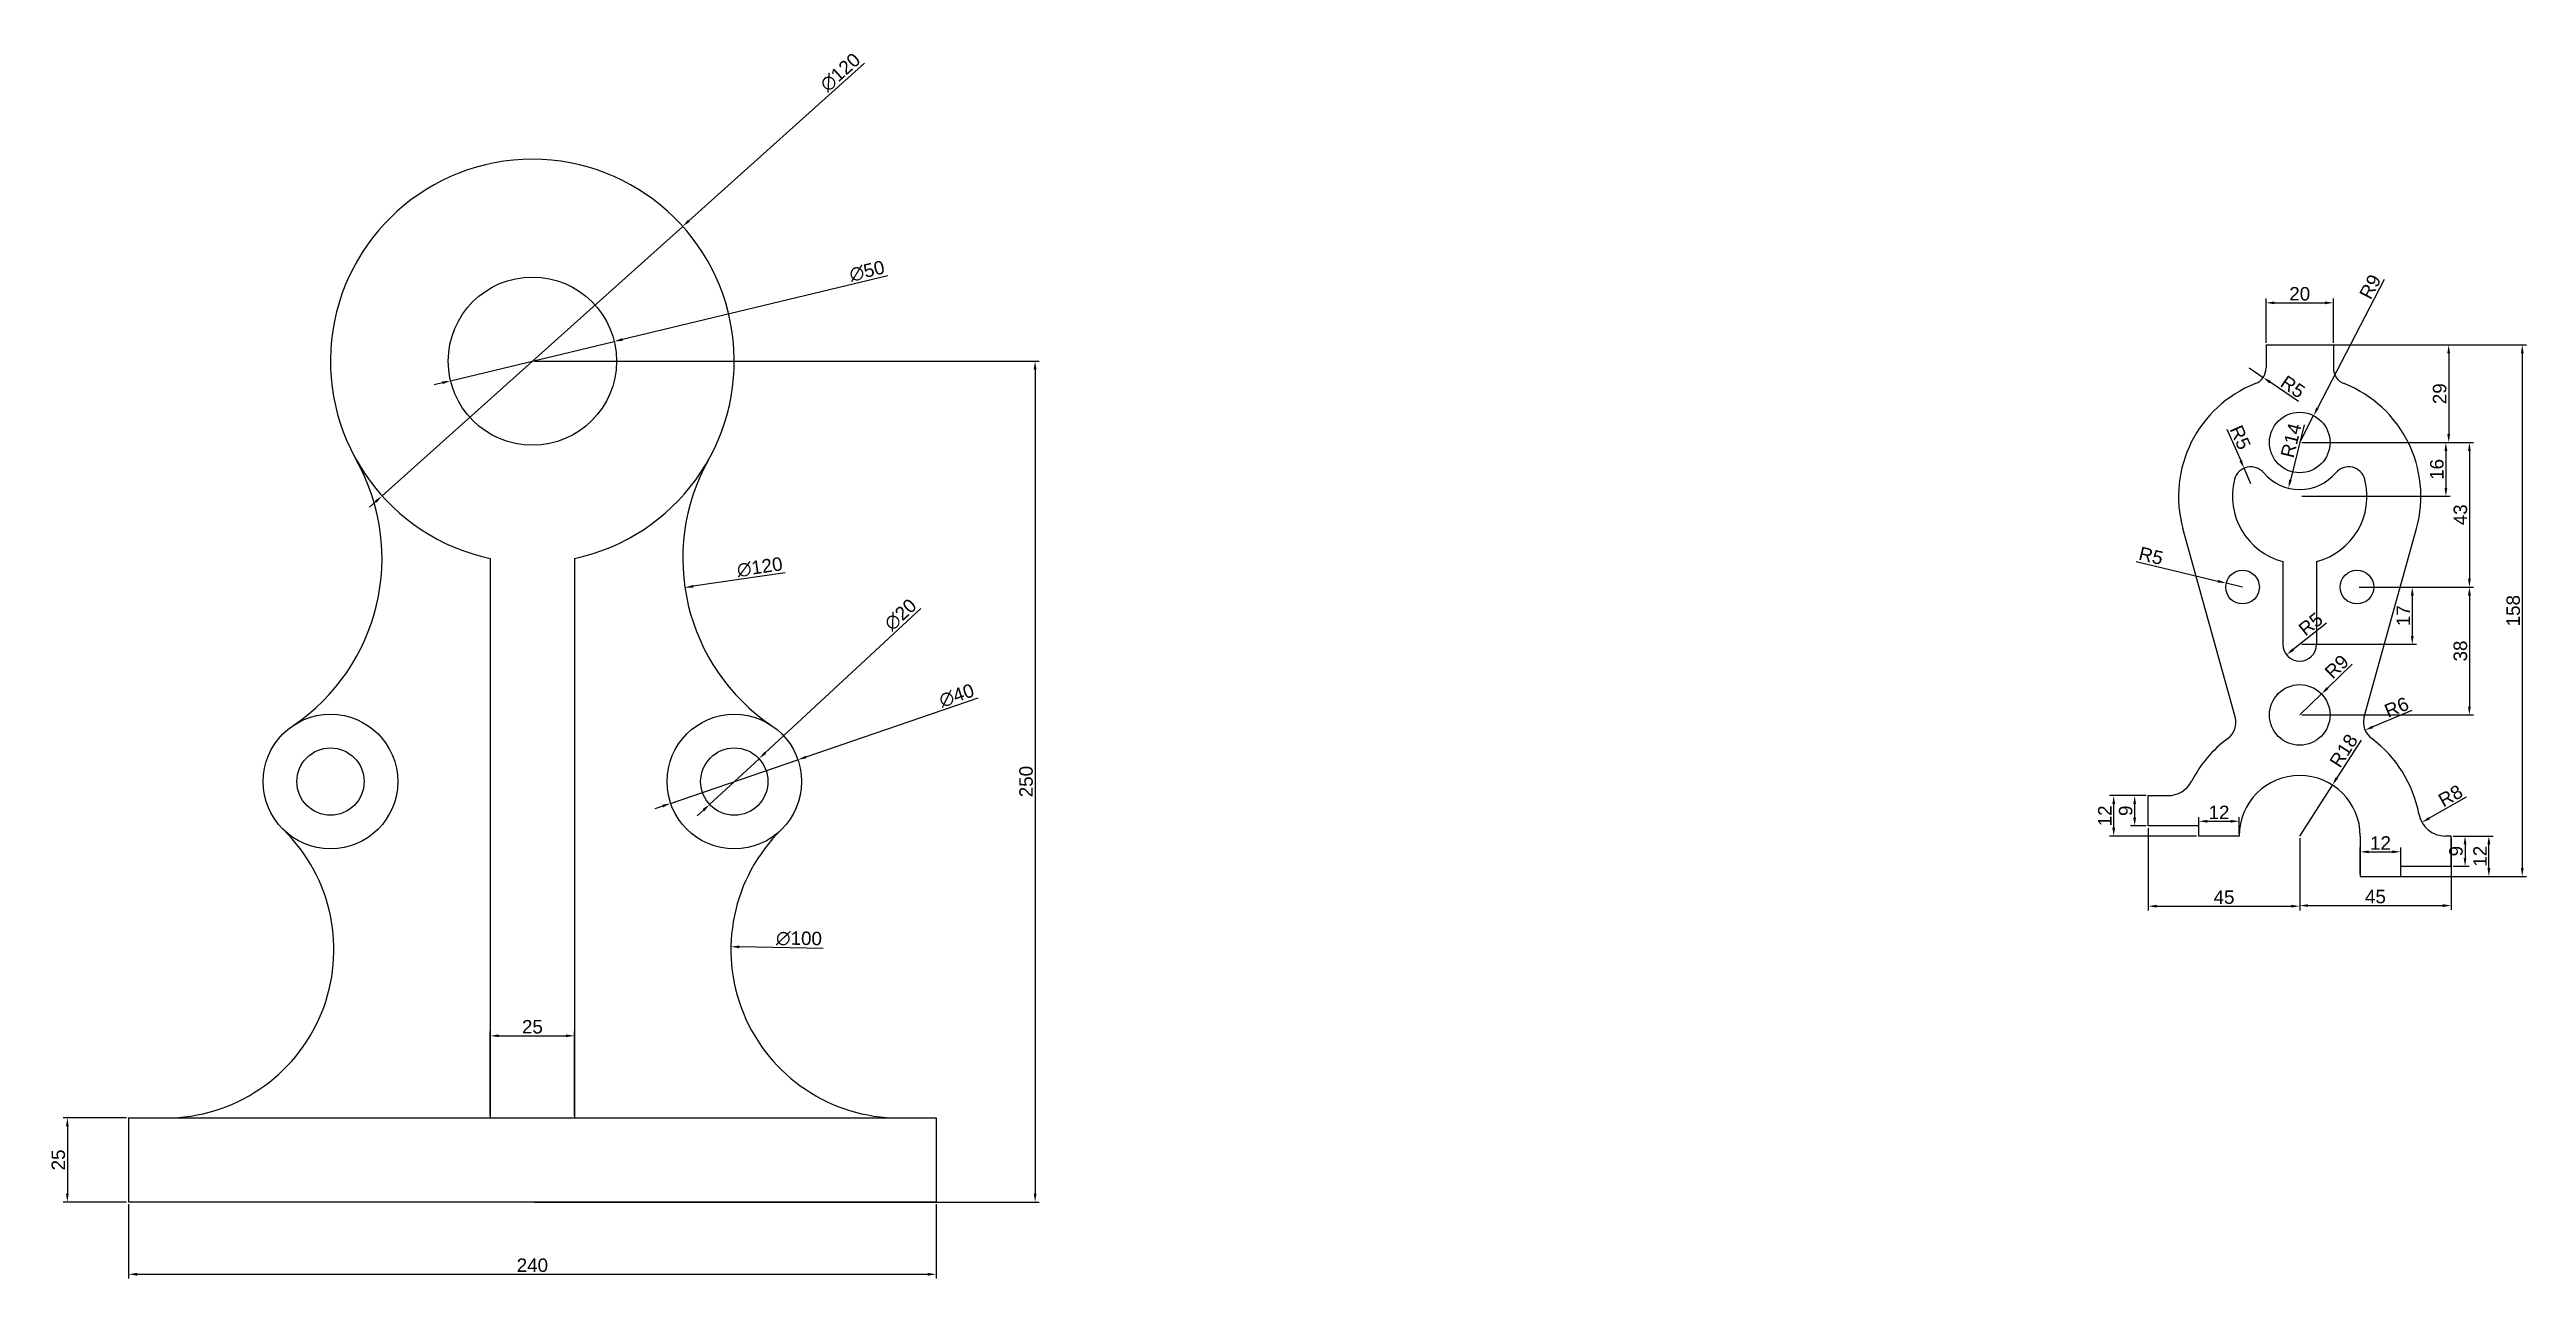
# Model space of a CAD drawing. Header units: millimetres. Extents: x 1651 to 3660, y 1944 to 2310.
# Drawn here: x 2924 to 3660, y 1944 to 2310 of the extents above; entities that cross this region are included whole.
import ezdxf

# ---------------------------------------------------------------- set-up
doc = ezdxf.new("R2010")
doc.units = ezdxf.units.MM
doc.styles.get("Standard").update_dxf_attribs({"font": 'arial.ttf'})
doc.dimstyles.new('ISO-25', dxfattribs={"dimtxt": 4, "dimasz": 2.5, "dimexe": 1.25, "dimexo": 0.625, "dimtad": 1, "dimtxsty": 'Standard', "dimcen": 2.5, "dimadec": 0, "dimazin": 0, "dimtfac": 1, "dimtmove": 0, "dimatfit": 3, "dimfxl": 1, "dimarcsym": 0})

msp = doc.modelspace()

# ---------------------------------------------------------------- blocks, each defined once
blk = doc.blocks.new('*D28')
at = {"color": 0, "lineweight": -2, "transparency": 16777216}
for p, q in [((3166.64, 2305.82), (3114.43, 2258.97)), ((3023.25, 2177.16), (3112.57, 2257.3)), ((3021.39, 2175.49), (3019.53, 2173.82))]:
    blk.add_line(p, q, dxfattribs=at)
at = {"color": 0, "transparency": 16777216}
for points in [[(3114.15, 2259.28), (3114.71, 2258.66), (3112.57, 2257.3)], [(3021.12, 2175.8), (3021.67, 2175.18), (3023.25, 2177.16)]]:
    blk.add_solid(points, dxfattribs=at)
at = {"layer": 'Defpoints', "color": 0, "transparency": 16777216}
for p in [(3112.57, 2257.3), (3023.25, 2177.16)]:
    blk.add_point(p, dxfattribs=at)
at = {"color": 0, "transparency": 16777216, "insert": (3159.42, 2303.07), "char_height": 4, "attachment_point": 5, "rotation": 41.90006}
blk.add_mtext('∅120', dxfattribs=at)
blk = doc.blocks.new('*D29')
at = {"color": 0, "lineweight": -2, "transparency": 16777216}
for p, q in [((3173.5, 2242.61), (3094.65, 2223.66)), ((3043.61, 2211.39), (3092.22, 2223.08)), ((3041.17, 2210.8), (3038.74, 2210.22))]:
    blk.add_line(p, q, dxfattribs=at)
at = {"color": 0, "transparency": 16777216}
for points in [[(3094.55, 2224.07), (3094.75, 2223.26), (3092.22, 2223.08)], [(3041.08, 2211.21), (3041.27, 2210.4), (3043.61, 2211.39)]]:
    blk.add_solid(points, dxfattribs=at)
at = {"layer": 'Defpoints', "color": 0, "transparency": 16777216}
for p in [(3092.22, 2223.08), (3043.61, 2211.39)]:
    blk.add_point(p, dxfattribs=at)
at = {"color": 0, "transparency": 16777216, "insert": (3167.34, 2243.99), "char_height": 4, "attachment_point": 5, "rotation": 13.51719}
blk.add_mtext('∅50', dxfattribs=at)
blk = doc.blocks.new('*D30')
at = {"color": 0, "lineweight": -2, "transparency": 16777216}
for p, q in [((3183.35, 2143.64), (3137.08, 2100.73)), ((3120.58, 2085.43), (3135.25, 2099.03)), ((3118.75, 2083.73), (3116.91, 2082.03))]:
    blk.add_line(p, q, dxfattribs=at)
at = {"color": 0, "transparency": 16777216}
for points in [[(3136.8, 2101.04), (3137.36, 2100.43), (3135.25, 2099.03)], [(3118.46, 2084.04), (3119.03, 2083.43), (3120.58, 2085.43)]]:
    blk.add_solid(points, dxfattribs=at)
at = {"layer": 'Defpoints', "color": 0, "transparency": 16777216}
for p in [(3135.25, 2099.03), (3120.58, 2085.43)]:
    blk.add_point(p, dxfattribs=at)
at = {"color": 0, "transparency": 16777216, "insert": (3177.31, 2141.83), "char_height": 4, "attachment_point": 5, "rotation": 42.84015}
blk.add_mtext('∅20', dxfattribs=at)
blk = doc.blocks.new('*D31')
at = {"color": 0, "lineweight": -2, "transparency": 16777216}
for p, q in [((3200.24, 2116.99), (3149.2, 2099.52)), ((3108.99, 2085.75), (3146.83, 2098.71)), ((3106.63, 2084.94), (3104.26, 2084.13))]:
    blk.add_line(p, q, dxfattribs=at)
at = {"color": 0, "transparency": 16777216}
for points in [[(3149.07, 2099.91), (3149.33, 2099.13), (3146.83, 2098.71)], [(3106.49, 2085.34), (3106.76, 2084.55), (3108.99, 2085.75)]]:
    blk.add_solid(points, dxfattribs=at)
at = {"layer": 'Defpoints', "color": 0, "transparency": 16777216}
for p in [(3146.83, 2098.71), (3108.99, 2085.75)]:
    blk.add_point(p, dxfattribs=at)
at = {"color": 0, "transparency": 16777216, "insert": (3193.98, 2117.79), "char_height": 4, "attachment_point": 5, "rotation": 18.89921}
blk.add_mtext('∅40', dxfattribs=at)
blk = doc.blocks.new('*D32')
at = {"color": 0, "lineweight": -2, "transparency": 16777216}
blk.add_line((3154.29, 2042.64), (3129.41, 2043.08), dxfattribs=at)
at = {"color": 0, "transparency": 16777216}
blk.add_solid([(3129.42, 2043.5), (3129.4, 2042.67), (3126.91, 2043.13)], dxfattribs=at)
at = {"layer": 'Defpoints', "color": 0, "transparency": 16777216}
for p in [(3126.91, 2043.13), (3226.89, 2041.34)]:
    blk.add_point(p, dxfattribs=at)
at = {"color": 0, "transparency": 16777216, "insert": (3147.13, 2045.54), "char_height": 4, "attachment_point": 5, "rotation": 358.97498}
blk.add_mtext('∅100', dxfattribs=at)
blk = doc.blocks.new('*D33')
at = {"color": 0, "lineweight": -2, "transparency": 16777216}
blk.add_line((3143.01, 2154.27), (3115.71, 2150.28), dxfattribs=at)
at = {"color": 0, "transparency": 16777216}
blk.add_solid([(3115.65, 2150.69), (3115.77, 2149.87), (3113.23, 2149.92)], dxfattribs=at)
at = {"layer": 'Defpoints', "color": 0, "transparency": 16777216}
for p in [(3231.98, 2167.25), (3113.23, 2149.92)]:
    blk.add_point(p, dxfattribs=at)
at = {"color": 0, "transparency": 16777216, "insert": (3135.47, 2155.97), "char_height": 4, "attachment_point": 5, "rotation": 8.30392}
blk.add_mtext('∅120', dxfattribs=at)
blk = doc.blocks.new('*D34')
at = {"color": 0, "lineweight": -2, "transparency": 16777216}
for p, q in [((3055.41, 1992.86), (3055.41, 2017.89)), ((3080.41, 1992.86), (3080.41, 2017.89)), ((3057.91, 2016.64), (3077.91, 2016.64))]:
    blk.add_line(p, q, dxfattribs=at)
at = {"color": 0, "transparency": 16777216}
for points in [[(3057.91, 2017.06), (3057.91, 2016.23), (3055.41, 2016.64)], [(3077.91, 2017.06), (3077.91, 2016.23), (3080.41, 2016.64)]]:
    blk.add_solid(points, dxfattribs=at)
at = {"layer": 'Defpoints', "color": 0, "transparency": 16777216}
for p in [(3080.41, 2016.64), (3055.41, 1992.23), (3080.41, 1992.23)]:
    blk.add_point(p, dxfattribs=at)
at = {"color": 0, "transparency": 16777216, "insert": (3067.91, 2019.31), "char_height": 4, "attachment_point": 5}
blk.add_mtext('25', dxfattribs=at)
blk = doc.blocks.new('*D35')
at = {"color": 0, "lineweight": -2, "transparency": 16777216}
for p, q in [((2947.91, 1966.61), (2947.91, 1944.49)), ((3187.91, 1966.61), (3187.91, 1944.49)), ((2950.41, 1945.74), (3185.41, 1945.74))]:
    blk.add_line(p, q, dxfattribs=at)
at = {"color": 0, "transparency": 16777216}
for points in [[(2950.41, 1946.16), (2950.41, 1945.33), (2947.91, 1945.74)], [(3185.41, 1946.16), (3185.41, 1945.33), (3187.91, 1945.74)]]:
    blk.add_solid(points, dxfattribs=at)
at = {"layer": 'Defpoints', "color": 0, "transparency": 16777216}
for p in [(2947.91, 1967.23), (3187.91, 1967.23), (3187.91, 1945.74)]:
    blk.add_point(p, dxfattribs=at)
at = {"color": 0, "transparency": 16777216, "insert": (3067.91, 1948.41), "char_height": 4, "attachment_point": 5}
blk.add_mtext('240', dxfattribs=at)
blk = doc.blocks.new('*D36')
at = {"color": 0, "lineweight": -2, "transparency": 16777216}
for p, q in [((3068.54, 2217.23), (3218.54, 2217.23)), ((3217.29, 2214.73), (3217.29, 1969.73)), ((3068.54, 1967.23), (3218.54, 1967.23))]:
    blk.add_line(p, q, dxfattribs=at)
at = {"color": 0, "transparency": 16777216}
for points in [[(3216.88, 2214.73), (3217.71, 2214.73), (3217.29, 2217.23)], [(3216.88, 1969.73), (3217.71, 1969.73), (3217.29, 1967.23)]]:
    blk.add_solid(points, dxfattribs=at)
at = {"layer": 'Defpoints', "color": 0, "transparency": 16777216}
for p in [(3067.91, 2217.23), (3067.91, 1967.23), (3217.29, 1967.23)]:
    blk.add_point(p, dxfattribs=at)
at = {"color": 0, "transparency": 16777216, "insert": (3214.62, 2092.23), "char_height": 4, "attachment_point": 5, "rotation": 90}
blk.add_mtext('250', dxfattribs=at)
blk = doc.blocks.new('*D37')
at = {"color": 0, "lineweight": -2, "transparency": 16777216}
for p, q in [((2947.29, 1992.23), (2928.47, 1992.23)), ((2929.72, 1989.73), (2929.72, 1969.73)), ((2947.29, 1967.23), (2928.47, 1967.23))]:
    blk.add_line(p, q, dxfattribs=at)
at = {"color": 0, "transparency": 16777216}
for points in [[(2929.3, 1989.73), (2930.14, 1989.73), (2929.72, 1992.23)], [(2929.3, 1969.73), (2930.14, 1969.73), (2929.72, 1967.23)]]:
    blk.add_solid(points, dxfattribs=at)
at = {"layer": 'Defpoints', "color": 0, "transparency": 16777216}
for p in [(2947.91, 1992.23), (2929.72, 1967.23), (2947.91, 1967.23)]:
    blk.add_point(p, dxfattribs=at)
at = {"color": 0, "transparency": 16777216, "insert": (2927.05, 1979.73), "char_height": 4, "attachment_point": 5, "rotation": 90}
blk.add_mtext('25', dxfattribs=at)
blk = doc.blocks.new('*D2')
at = {"color": 0, "lineweight": -2, "transparency": 16777216}
for p, q in [((3583.09, 2222.67), (3583.09, 2235.81)), ((3585.59, 2234.56), (3600.59, 2234.56)), ((3603.09, 2222.67), (3603.09, 2235.81))]:
    blk.add_line(p, q, dxfattribs=at)
at = {"color": 0, "transparency": 16777216}
for points in [[(3585.59, 2234.98), (3585.59, 2234.14), (3583.09, 2234.56)], [(3600.59, 2234.98), (3600.59, 2234.14), (3603.09, 2234.56)]]:
    blk.add_solid(points, dxfattribs=at)
at = {"layer": 'Defpoints', "color": 0, "transparency": 16777216}
for p in [(3603.09, 2234.56), (3583.09, 2222.04), (3603.09, 2222.04)]:
    blk.add_point(p, dxfattribs=at)
at = {"color": 0, "transparency": 16777216, "insert": (3593.09, 2237.23), "char_height": 4, "attachment_point": 5}
blk.add_mtext('20', dxfattribs=at)
blk = doc.blocks.new('*D3')
at = {"color": 0, "lineweight": -2, "transparency": 16777216}
for p, q in [((3593.71, 2222.04), (3638.6, 2222.04)), ((3637.35, 2219.54), (3637.35, 2195.54)), ((3593.71, 2193.04), (3638.6, 2193.04))]:
    blk.add_line(p, q, dxfattribs=at)
at = {"color": 0, "transparency": 16777216}
for points in [[(3636.93, 2219.54), (3637.77, 2219.54), (3637.35, 2222.04)], [(3636.93, 2195.54), (3637.77, 2195.54), (3637.35, 2193.04)]]:
    blk.add_solid(points, dxfattribs=at)
at = {"layer": 'Defpoints', "color": 0, "transparency": 16777216}
for p in [(3593.09, 2222.04), (3593.09, 2193.04), (3637.35, 2193.04)]:
    blk.add_point(p, dxfattribs=at)
at = {"color": 0, "transparency": 16777216, "insert": (3634.68, 2207.54), "char_height": 4, "attachment_point": 5, "rotation": 90}
blk.add_mtext('29', dxfattribs=at)
blk = doc.blocks.new('*D4')
at = {"color": 0, "lineweight": -2, "transparency": 16777216}
for p, q in [((3593.71, 2193.04), (3637.77, 2193.04)), ((3636.52, 2190.54), (3636.52, 2179.54)), ((3593.71, 2177.04), (3637.77, 2177.04))]:
    blk.add_line(p, q, dxfattribs=at)
at = {"color": 0, "transparency": 16777216}
for points in [[(3636.1, 2190.54), (3636.93, 2190.54), (3636.52, 2193.04)], [(3636.1, 2179.54), (3636.93, 2179.54), (3636.52, 2177.04)]]:
    blk.add_solid(points, dxfattribs=at)
at = {"layer": 'Defpoints', "color": 0, "transparency": 16777216}
for p in [(3593.09, 2193.04), (3593.09, 2177.04), (3636.52, 2177.04)]:
    blk.add_point(p, dxfattribs=at)
at = {"color": 0, "transparency": 16777216, "insert": (3633.85, 2185.04), "char_height": 4, "attachment_point": 5, "rotation": 90}
blk.add_mtext('16', dxfattribs=at)
blk = doc.blocks.new('*D5')
at = {"color": 0, "lineweight": -2, "transparency": 16777216}
for p, q in [((3593.71, 2193.04), (3644.76, 2193.04)), ((3643.51, 2190.54), (3643.51, 2152.54)), ((3610.71, 2150.04), (3644.76, 2150.04))]:
    blk.add_line(p, q, dxfattribs=at)
at = {"color": 0, "transparency": 16777216}
for points in [[(3643.09, 2190.54), (3643.92, 2190.54), (3643.51, 2193.04)], [(3643.09, 2152.54), (3643.92, 2152.54), (3643.51, 2150.04)]]:
    blk.add_solid(points, dxfattribs=at)
at = {"layer": 'Defpoints', "color": 0, "transparency": 16777216}
for p in [(3593.09, 2193.04), (3610.09, 2150.04), (3643.51, 2150.04)]:
    blk.add_point(p, dxfattribs=at)
at = {"color": 0, "transparency": 16777216, "insert": (3640.84, 2171.54), "char_height": 4, "attachment_point": 5, "rotation": 90}
blk.add_mtext('43', dxfattribs=at)
blk = doc.blocks.new('*D6')
at = {"color": 0, "lineweight": -2, "transparency": 16777216}
for p, q in [((3610.71, 2150.04), (3627.78, 2150.04)), ((3626.53, 2147.54), (3626.53, 2135.54)), ((3593.71, 2133.04), (3627.78, 2133.04))]:
    blk.add_line(p, q, dxfattribs=at)
at = {"color": 0, "transparency": 16777216}
for points in [[(3626.12, 2147.54), (3626.95, 2147.54), (3626.53, 2150.04)], [(3626.12, 2135.54), (3626.95, 2135.54), (3626.53, 2133.04)]]:
    blk.add_solid(points, dxfattribs=at)
at = {"layer": 'Defpoints', "color": 0, "transparency": 16777216}
for p in [(3610.09, 2150.04), (3593.09, 2133.04), (3626.53, 2133.04)]:
    blk.add_point(p, dxfattribs=at)
at = {"color": 0, "transparency": 16777216, "insert": (3623.9, 2141.54), "char_height": 4, "attachment_point": 5, "rotation": 90}
blk.add_mtext('17', dxfattribs=at)
blk = doc.blocks.new('*D7')
at = {"color": 0, "lineweight": -2, "transparency": 16777216}
for p, q in [((3610.71, 2150.04), (3644.76, 2150.04)), ((3643.51, 2147.54), (3643.51, 2114.54)), ((3593.71, 2112.04), (3644.76, 2112.04))]:
    blk.add_line(p, q, dxfattribs=at)
at = {"color": 0, "transparency": 16777216}
for points in [[(3643.09, 2147.54), (3643.92, 2147.54), (3643.51, 2150.04)], [(3643.09, 2114.54), (3643.92, 2114.54), (3643.51, 2112.04)]]:
    blk.add_solid(points, dxfattribs=at)
at = {"layer": 'Defpoints', "color": 0, "transparency": 16777216}
for p in [(3610.09, 2150.04), (3593.09, 2112.04), (3643.51, 2112.04)]:
    blk.add_point(p, dxfattribs=at)
at = {"color": 0, "transparency": 16777216, "insert": (3640.84, 2131.04), "char_height": 4, "attachment_point": 5, "rotation": 90}
blk.add_mtext('38', dxfattribs=at)
blk = doc.blocks.new('*D8')
at = {"color": 0, "lineweight": -2, "transparency": 16777216}
for p, q in [((3611.09, 2064.67), (3611.09, 2072.59)), ((3613.59, 2071.34), (3620.59, 2071.34)), ((3623.09, 2064.67), (3623.09, 2072.59))]:
    blk.add_line(p, q, dxfattribs=at)
at = {"color": 0, "transparency": 16777216}
for points in [[(3613.59, 2071.76), (3613.59, 2070.92), (3611.09, 2071.34)], [(3620.59, 2071.76), (3620.59, 2070.92), (3623.09, 2071.34)]]:
    blk.add_solid(points, dxfattribs=at)
at = {"layer": 'Defpoints', "color": 0, "transparency": 16777216}
for p in [(3623.09, 2071.34), (3611.09, 2064.04), (3623.09, 2064.04)]:
    blk.add_point(p, dxfattribs=at)
at = {"color": 0, "transparency": 16777216, "insert": (3617.09, 2073.97), "char_height": 4, "attachment_point": 5}
blk.add_mtext('12', dxfattribs=at)
blk = doc.blocks.new('*D9')
at = {"color": 0, "lineweight": -2, "transparency": 16777216}
for p, q in [((3563.09, 2076.67), (3563.09, 2081.68)), ((3565.59, 2080.43), (3572.59, 2080.43)), ((3575.09, 2076.67), (3575.09, 2081.68))]:
    blk.add_line(p, q, dxfattribs=at)
at = {"color": 0, "transparency": 16777216}
for points in [[(3565.59, 2080.84), (3565.59, 2080.01), (3563.09, 2080.43)], [(3572.59, 2080.84), (3572.59, 2080.01), (3575.09, 2080.43)]]:
    blk.add_solid(points, dxfattribs=at)
at = {"layer": 'Defpoints', "color": 0, "transparency": 16777216}
for p in [(3563.09, 2076.04), (3575.09, 2080.43), (3575.09, 2076.04)]:
    blk.add_point(p, dxfattribs=at)
at = {"color": 0, "transparency": 16777216, "insert": (3569.09, 2083.06), "char_height": 4, "attachment_point": 5}
blk.add_mtext('12', dxfattribs=at)
blk = doc.blocks.new('*D10')
at = {"color": 0, "lineweight": -2, "transparency": 16777216}
for p, q in [((3547.46, 2088.04), (3542.79, 2088.04)), ((3544.04, 2081.54), (3544.04, 2085.54)), ((3547.46, 2079.04), (3542.79, 2079.04))]:
    blk.add_line(p, q, dxfattribs=at)
at = {"color": 0, "transparency": 16777216}
for points in [[(3543.62, 2085.54), (3544.46, 2085.54), (3544.04, 2088.04)], [(3543.62, 2081.54), (3544.46, 2081.54), (3544.04, 2079.04)]]:
    blk.add_solid(points, dxfattribs=at)
at = {"layer": 'Defpoints', "color": 0, "transparency": 16777216}
for p in [(3544.04, 2088.04), (3548.09, 2088.04), (3548.09, 2079.04)]:
    blk.add_point(p, dxfattribs=at)
at = {"color": 0, "transparency": 16777216, "insert": (3541.37, 2083.54), "char_height": 4, "attachment_point": 5, "rotation": 90}
blk.add_mtext('9', dxfattribs=at)
blk = doc.blocks.new('*D11')
at = {"color": 0, "lineweight": -2, "transparency": 16777216}
for p, q in [((3547.46, 2088.04), (3536.56, 2088.04)), ((3537.81, 2078.54), (3537.81, 2085.54)), ((3562.46, 2076.04), (3536.56, 2076.04))]:
    blk.add_line(p, q, dxfattribs=at)
at = {"color": 0, "transparency": 16777216}
for points in [[(3537.39, 2085.54), (3538.23, 2085.54), (3537.81, 2088.04)], [(3537.39, 2078.54), (3538.23, 2078.54), (3537.81, 2076.04)]]:
    blk.add_solid(points, dxfattribs=at)
at = {"layer": 'Defpoints', "color": 0, "transparency": 16777216}
for p in [(3537.81, 2088.04), (3548.09, 2088.04), (3563.09, 2076.04)]:
    blk.add_point(p, dxfattribs=at)
at = {"color": 0, "transparency": 16777216, "insert": (3535.18, 2082.04), "char_height": 4, "attachment_point": 5, "rotation": 90}
blk.add_mtext('12', dxfattribs=at)
blk = doc.blocks.new('*D12')
at = {"color": 0, "lineweight": -2, "transparency": 16777216}
for p, q in [((3548.09, 2078.42), (3548.09, 2053.94)), ((3593.09, 2075.42), (3593.09, 2053.94)), ((3550.59, 2055.19), (3590.59, 2055.19))]:
    blk.add_line(p, q, dxfattribs=at)
at = {"color": 0, "transparency": 16777216}
for points in [[(3550.59, 2055.6), (3550.59, 2054.77), (3548.09, 2055.19)], [(3590.59, 2055.6), (3590.59, 2054.77), (3593.09, 2055.19)]]:
    blk.add_solid(points, dxfattribs=at)
at = {"layer": 'Defpoints', "color": 0, "transparency": 16777216}
for p in [(3548.09, 2079.04), (3593.09, 2076.04), (3593.09, 2055.19)]:
    blk.add_point(p, dxfattribs=at)
at = {"color": 0, "transparency": 16777216, "insert": (3570.59, 2057.85), "char_height": 4, "attachment_point": 5}
blk.add_mtext('45', dxfattribs=at)
blk = doc.blocks.new('*D13')
at = {"color": 0, "lineweight": -2, "transparency": 16777216}
for p, q in [((3593.09, 2075.42), (3593.09, 2054.11)), ((3638.09, 2075.42), (3638.09, 2054.11)), ((3595.59, 2055.36), (3635.59, 2055.36))]:
    blk.add_line(p, q, dxfattribs=at)
at = {"color": 0, "transparency": 16777216}
for points in [[(3595.59, 2055.77), (3595.59, 2054.94), (3593.09, 2055.36)], [(3635.59, 2055.77), (3635.59, 2054.94), (3638.09, 2055.36)]]:
    blk.add_solid(points, dxfattribs=at)
at = {"layer": 'Defpoints', "color": 0, "transparency": 16777216}
for p in [(3593.09, 2076.04), (3638.09, 2076.04), (3638.09, 2055.36)]:
    blk.add_point(p, dxfattribs=at)
at = {"color": 0, "transparency": 16777216, "insert": (3615.59, 2058.02), "char_height": 4, "attachment_point": 5}
blk.add_mtext('45', dxfattribs=at)
blk = doc.blocks.new('*D14')
at = {"color": 0, "lineweight": -2, "transparency": 16777216}
for p, q in [((3638.71, 2076.04), (3643.47, 2076.04)), ((3642.22, 2073.54), (3642.22, 2069.54)), ((3638.71, 2067.04), (3643.47, 2067.04))]:
    blk.add_line(p, q, dxfattribs=at)
at = {"color": 0, "transparency": 16777216}
for points in [[(3641.8, 2073.54), (3642.63, 2073.54), (3642.22, 2076.04)], [(3641.8, 2069.54), (3642.63, 2069.54), (3642.22, 2067.04)]]:
    blk.add_solid(points, dxfattribs=at)
at = {"layer": 'Defpoints', "color": 0, "transparency": 16777216}
for p in [(3638.09, 2076.04), (3638.09, 2067.04), (3642.22, 2067.04)]:
    blk.add_point(p, dxfattribs=at)
at = {"color": 0, "transparency": 16777216, "insert": (3639.55, 2071.54), "char_height": 4, "attachment_point": 5, "rotation": 90}
blk.add_mtext('9', dxfattribs=at)
blk = doc.blocks.new('*D15')
at = {"color": 0, "lineweight": -2, "transparency": 16777216}
for p, q in [((3638.71, 2076.04), (3650.54, 2076.04)), ((3649.29, 2066.54), (3649.29, 2073.54)), ((3623.71, 2064.04), (3650.54, 2064.04))]:
    blk.add_line(p, q, dxfattribs=at)
at = {"color": 0, "transparency": 16777216}
for points in [[(3648.87, 2073.54), (3649.71, 2073.54), (3649.29, 2076.04)], [(3648.87, 2066.54), (3649.71, 2066.54), (3649.29, 2064.04)]]:
    blk.add_solid(points, dxfattribs=at)
at = {"layer": 'Defpoints', "color": 0, "transparency": 16777216}
for p in [(3638.09, 2076.04), (3649.29, 2076.04), (3623.09, 2064.04)]:
    blk.add_point(p, dxfattribs=at)
at = {"color": 0, "transparency": 16777216, "insert": (3646.66, 2070.04), "char_height": 4, "attachment_point": 5, "rotation": 90}
blk.add_mtext('12', dxfattribs=at)
blk = doc.blocks.new('*D16')
at = {"color": 0, "lineweight": -2, "transparency": 16777216}
for p, q in [((3603.71, 2222.04), (3660.46, 2222.04)), ((3659.21, 2219.54), (3659.21, 2066.54)), ((3611.71, 2064.04), (3660.46, 2064.04))]:
    blk.add_line(p, q, dxfattribs=at)
at = {"color": 0, "transparency": 16777216}
for points in [[(3658.8, 2219.54), (3659.63, 2219.54), (3659.21, 2222.04)], [(3658.8, 2066.54), (3659.63, 2066.54), (3659.21, 2064.04)]]:
    blk.add_solid(points, dxfattribs=at)
at = {"layer": 'Defpoints', "color": 0, "transparency": 16777216}
for p in [(3603.09, 2222.04), (3611.09, 2064.04), (3659.21, 2064.04)]:
    blk.add_point(p, dxfattribs=at)
at = {"color": 0, "transparency": 16777216, "insert": (3656.55, 2143.04), "char_height": 4, "attachment_point": 5, "rotation": 90}
blk.add_mtext('158', dxfattribs=at)
blk = doc.blocks.new('*D17')
at = {"color": 0, "lineweight": -2, "transparency": 16777216}
for p, q in [((3618.19, 2241.54), (3598.37, 2203.26)), ((3593.09, 2193.04), (3597.22, 2201.04))]:
    blk.add_line(p, q, dxfattribs=at)
at = {"color": 0, "transparency": 16777216}
blk.add_solid([(3598, 2203.45), (3598.74, 2203.06), (3597.22, 2201.04)], dxfattribs=at)
at = {"layer": 'Defpoints', "color": 0, "transparency": 16777216}
for p in [(3597.22, 2201.04), (3593.09, 2193.04)]:
    blk.add_point(p, dxfattribs=at)
at = {"color": 0, "transparency": 16777216, "insert": (3614.05, 2239.34), "char_height": 4, "attachment_point": 5, "rotation": 62.63086}
blk.add_mtext('R9', dxfattribs=at)
blk = doc.blocks.new('*D19')
at = {"color": 0, "lineweight": -2, "transparency": 16777216}
for p, q in [((3544.52, 2157.67), (3568.8, 2151.8)), ((3576.09, 2150.04), (3571.23, 2151.22))]:
    blk.add_line(p, q, dxfattribs=at)
at = {"color": 0, "transparency": 16777216}
blk.add_solid([(3568.89, 2152.21), (3568.7, 2151.4), (3571.23, 2151.22)], dxfattribs=at)
at = {"layer": 'Defpoints', "color": 0, "transparency": 16777216}
for p in [(3571.23, 2151.22), (3576.09, 2150.04)]:
    blk.add_point(p, dxfattribs=at)
at = {"color": 0, "transparency": 16777216, "insert": (3548.9, 2159.35), "char_height": 4, "attachment_point": 5, "rotation": 346.41946}
blk.add_mtext('R5', dxfattribs=at)
blk = doc.blocks.new('*D20')
at = {"color": 0, "lineweight": -2, "transparency": 16777216}
for p, q in [((3571.43, 2197.03), (3575.55, 2187.66)), ((3578.56, 2180.79), (3576.55, 2185.37))]:
    blk.add_line(p, q, dxfattribs=at)
at = {"color": 0, "transparency": 16777216}
blk.add_solid([(3575.93, 2187.83), (3575.16, 2187.49), (3576.55, 2185.37)], dxfattribs=at)
at = {"layer": 'Defpoints', "color": 0, "transparency": 16777216}
for p in [(3576.55, 2185.37), (3578.56, 2180.79)]:
    blk.add_point(p, dxfattribs=at)
at = {"color": 0, "transparency": 16777216, "insert": (3575.42, 2194.56), "char_height": 4, "attachment_point": 5, "rotation": 293.71033}
blk.add_mtext('R5', dxfattribs=at)
blk = doc.blocks.new('*D21')
at = {"color": 0, "lineweight": -2, "transparency": 16777216}
blk.add_line((3594.38, 2198.26), (3590.32, 2181.88), dxfattribs=at)
at = {"color": 0, "transparency": 16777216}
blk.add_solid([(3589.92, 2181.98), (3590.72, 2181.78), (3589.72, 2179.45)], dxfattribs=at)
at = {"layer": 'Defpoints', "color": 0, "transparency": 16777216}
for p in [(3593.09, 2193.04), (3589.72, 2179.45)]:
    blk.add_point(p, dxfattribs=at)
at = {"color": 0, "transparency": 16777216, "insert": (3590.52, 2193.65), "char_height": 4, "attachment_point": 5, "rotation": 76.08204}
blk.add_mtext('R14', dxfattribs=at)
blk = doc.blocks.new('*D22')
at = {"color": 0, "lineweight": -2, "transparency": 16777216}
blk.add_line((3601.03, 2139.37), (3591.13, 2131.49), dxfattribs=at)
at = {"color": 0, "transparency": 16777216}
blk.add_solid([(3590.87, 2131.81), (3591.39, 2131.16), (3589.17, 2129.93)], dxfattribs=at)
at = {"layer": 'Defpoints', "color": 0, "transparency": 16777216}
for p in [(3589.17, 2129.93), (3593.09, 2133.04)]:
    blk.add_point(p, dxfattribs=at)
at = {"color": 0, "transparency": 16777216, "insert": (3596.35, 2139.04), "char_height": 4, "attachment_point": 5, "rotation": 38.52567}
blk.add_mtext('R5', dxfattribs=at)
blk = doc.blocks.new('*D23')
at = {"color": 0, "lineweight": -2, "transparency": 16777216}
for p, q in [((3608.71, 2127.11), (3601.37, 2120.02)), ((3593.09, 2112.04), (3599.57, 2118.29))]:
    blk.add_line(p, q, dxfattribs=at)
at = {"color": 0, "transparency": 16777216}
blk.add_solid([(3601.08, 2120.32), (3601.65, 2119.72), (3599.57, 2118.29)], dxfattribs=at)
at = {"layer": 'Defpoints', "color": 0, "transparency": 16777216}
for p in [(3599.57, 2118.29), (3593.09, 2112.04)]:
    blk.add_point(p, dxfattribs=at)
at = {"color": 0, "transparency": 16777216, "insert": (3604.09, 2126.36), "char_height": 4, "attachment_point": 5, "rotation": 43.95157}
blk.add_mtext('R9', dxfattribs=at)
blk = doc.blocks.new('*D24')
at = {"color": 0, "lineweight": -2, "transparency": 16777216}
for p, q in [((3611.31, 2104.53), (3604.13, 2093.31)), ((3593.09, 2076.04), (3602.79, 2091.21))]:
    blk.add_line(p, q, dxfattribs=at)
at = {"color": 0, "transparency": 16777216}
blk.add_solid([(3603.78, 2093.54), (3604.48, 2093.09), (3602.79, 2091.21)], dxfattribs=at)
at = {"layer": 'Defpoints', "color": 0, "transparency": 16777216}
for p in [(3602.79, 2091.21), (3593.09, 2076.04)]:
    blk.add_point(p, dxfattribs=at)
at = {"color": 0, "transparency": 16777216, "insert": (3606.15, 2101.41), "char_height": 4, "attachment_point": 5, "rotation": 57.3953}
blk.add_mtext('R18', dxfattribs=at)
blk = doc.blocks.new('*D25')
at = {"color": 0, "lineweight": -2, "transparency": 16777216}
blk.add_line((3642.56, 2087.56), (3631.57, 2081.33), dxfattribs=at)
at = {"color": 0, "transparency": 16777216}
blk.add_solid([(3631.36, 2081.69), (3631.77, 2080.97), (3629.39, 2080.1)], dxfattribs=at)
at = {"layer": 'Defpoints', "color": 0, "transparency": 16777216}
for p in [(3636.35, 2084.04), (3629.39, 2080.1)]:
    blk.add_point(p, dxfattribs=at)
at = {"color": 0, "transparency": 16777216, "insert": (3637.89, 2087.98), "char_height": 4, "attachment_point": 5, "rotation": 29.52848}
blk.add_mtext('R8', dxfattribs=at)
blk = doc.blocks.new('*D26')
at = {"color": 0, "lineweight": -2, "transparency": 16777216}
blk.add_line((3626.45, 2113.33), (3614.8, 2108.48), dxfattribs=at)
at = {"color": 0, "transparency": 16777216}
blk.add_solid([(3614.64, 2108.87), (3614.96, 2108.1), (3612.5, 2107.52)], dxfattribs=at)
at = {"layer": 'Defpoints', "color": 0, "transparency": 16777216}
for p in [(3612.5, 2107.52), (3618.04, 2109.83)]:
    blk.add_point(p, dxfattribs=at)
at = {"color": 0, "transparency": 16777216, "insert": (3621.87, 2114.31), "char_height": 4, "attachment_point": 5, "rotation": 22.58744}
blk.add_mtext('R6', dxfattribs=at)
blk = doc.blocks.new('*D27')
at = {"color": 0, "lineweight": -2, "transparency": 16777216}
for p, q in [((3578.09, 2215.2), (3582.22, 2212.39)), ((3592.74, 2205.22), (3584.28, 2210.98))]:
    blk.add_line(p, q, dxfattribs=at)
at = {"color": 0, "transparency": 16777216}
blk.add_solid([(3584.52, 2211.32), (3584.05, 2210.63), (3582.22, 2212.39)], dxfattribs=at)
at = {"layer": 'Defpoints', "color": 0, "transparency": 16777216}
for p in [(3578.09, 2215.2), (3582.22, 2212.39)]:
    blk.add_point(p, dxfattribs=at)
at = {"color": 0, "transparency": 16777216, "insert": (3591.04, 2209.59), "char_height": 4, "attachment_point": 5, "rotation": 325.73006}
blk.add_mtext('R5', dxfattribs=at)

# ---------------------------------------------------------------- dimensions: what is measured, and where the dimension line sits
for p1, p2, picture, middle in [((3023.254, 2177.163), (3112.572, 2257.303), '*D28', (3161.271, 2300.999)), ((3043.605, 2211.389), (3092.22, 2223.076), '*D29', (3167.994, 2241.292)), ((3231.976, 2167.25), (3113.234, 2149.919), '*D33', (3135.875, 2153.224)), ((3120.58, 2085.433), (3135.245, 2099.032), '*D30', (3179.198, 2139.79)), ((3108.991, 2085.754), (3146.835, 2098.711), '*D31', (3194.884, 2115.161)), ((3226.895, 2041.338), (3126.911, 2043.127), '*D32', (3147.08, 2042.766))]:
    dim = msp.add_diameter_dim_2p(p1=p1, p2=p2, dimstyle='ISO-25')
    dim.commit()
    dim.dimension.update_dxf_attribs({"geometry": picture, "text_midpoint": middle, "dimtype": 163})
for base, p1, p2, picture, middle in [((3603.086, 2234.561), (3583.086, 2222.043), (3603.086, 2222.043), '*D2', (3593.086, 2237.228)), ((3575.086, 2080.427), (3563.086, 2076.043), (3575.086, 2076.043), '*D9', (3569.086, 2083.06)), ((3593.086, 2055.188), (3548.086, 2079.043), (3593.086, 2076.043), '*D12', (3570.586, 2057.847)), ((3638.086, 2055.356), (3593.086, 2076.043), (3638.086, 2076.043), '*D13', (3615.586, 2058.015)), ((3623.086, 2071.341), (3611.086, 2064.043), (3623.086, 2064.043), '*D8', (3617.086, 2073.974)), ((3080.413, 2016.644), (3055.413, 1992.233), (3080.413, 1992.233), '*D34', (3067.913, 2019.312)), ((3187.913, 1945.742), (2947.913, 1967.233), (3187.913, 1967.233), '*D35', (3067.913, 1948.41))]:
    dim = msp.add_linear_dim(base=base, p1=p1, p2=p2, dimstyle='ISO-25')
    dim.commit()
    dim.dimension.update_dxf_attribs({"geometry": picture, "text_midpoint": middle})
for center, mpoint, picture, middle in [((3593.086, 2193.043), (3597.224, 2201.036), '*D17', (3616.419, 2238.116)), ((3593.086, 2193.043), (3589.719, 2179.454), '*D21', (3593.08, 2193.018)), ((3576.086, 2150.043), (3571.226, 2151.217), '*D19', (3548.274, 2156.762)), ((3593.086, 2133.043), (3589.174, 2129.929), '*D22', (3598.011, 2136.964)), ((3618.036, 2109.829), (3612.496, 2107.525), '*D26', (3622.898, 2111.852)), ((3636.353, 2084.043), (3629.392, 2080.1), '*D25', (3639.203, 2085.658))]:
    dim = msp.add_radius_dim(center=center, mpoint=mpoint, dimstyle='ISO-25')
    dim.commit()
    dim.dimension.update_dxf_attribs({"geometry": picture, "text_midpoint": middle, "dimtype": 164})
for base, p1, p2, picture, middle in [((3217.292, 1967.233), (3067.913, 2217.233), (3067.913, 1967.233), '*D36', (3214.625, 2092.233)), ((3637.349, 2193.043), (3593.086, 2222.043), (3593.086, 2193.043), '*D3', (3634.681, 2207.543)), ((3659.213, 2064.043), (3603.086, 2222.043), (3611.086, 2064.043), '*D16', (3656.546, 2143.043)), ((3636.517, 2177.043), (3593.086, 2193.043), (3593.086, 2177.043), '*D4', (3633.85, 2185.043)), ((3643.505, 2150.043), (3593.086, 2193.043), (3610.086, 2150.043), '*D5', (3640.837, 2171.543)), ((3626.533, 2133.043), (3610.086, 2150.043), (3593.086, 2133.043), '*D6', (3623.9, 2141.543)), ((3643.505, 2112.043), (3610.086, 2150.043), (3593.086, 2112.043), '*D7', (3640.837, 2131.043)), ((3537.808, 2088.043), (3563.086, 2076.043), (3548.086, 2088.043), '*D11', (3535.175, 2082.043)), ((3544.039, 2088.043), (3548.086, 2079.043), (3548.086, 2088.043), '*D10', (3541.372, 2083.543)), ((3649.289, 2076.043), (3623.086, 2064.043), (3638.086, 2076.043), '*D15', (3646.656, 2070.043)), ((3642.217, 2067.043), (3638.086, 2076.043), (3638.086, 2067.043), '*D14', (3639.549, 2071.543)), ((2929.72, 1967.233), (2947.913, 1992.233), (2947.913, 1967.233), '*D37', (2927.052, 1979.733))]:
    dim = msp.add_linear_dim(base=base, p1=p1, p2=p2, angle=90, dimstyle='ISO-25')
    dim.commit()
    dim.dimension.update_dxf_attribs({"geometry": picture, "text_midpoint": middle})
for center, mpoint, picture, middle in [((3578.086, 2215.201), (3582.218, 2212.385), '*D27', (3591.041, 2209.591)), ((3578.562, 2180.793), (3576.552, 2185.371), '*D20', (3575.422, 2194.557)), ((3593.086, 2112.043), (3599.565, 2118.29), '*D23', (3604.088, 2126.355)), ((3593.086, 2076.043), (3602.785, 2091.206), '*D24', (3606.146, 2101.412))]:
    dim = msp.add_radius_dim(center=center, mpoint=mpoint, dimstyle='ISO-25')
    dim.commit()
    dim.dimension.update_dxf_attribs({"geometry": picture, "text_midpoint": middle})

# ---------------------------------------------------------------- linework, layer by layer
for p, q in [((3583.086, 2222.043), (3603.086, 2222.043)), ((3583.086, 2222.043), (3583.086, 2215.201)), ((3603.086, 2222.043), (3603.086, 2215.201)), ((3573.918, 2111.432), (3558.395, 2167.425)), ((3612.254, 2111.432), (3627.777, 2167.425)), ((3055.413, 2158.549), (3055.413, 2086.334)), ((3080.413, 2158.549), (3080.413, 2086.334)), ((3588.086, 2157.678), (3588.086, 2133.043)), ((3598.086, 2157.678), (3598.086, 2133.043)), ((3055.413, 2086.334), (3055.413, 1992.233)), ((3080.413, 2086.334), (3080.413, 1992.233)), ((3548.086, 2079.043), (3548.086, 2088.043)), ((3548.086, 2088.043), (3553.894, 2088.043)), ((3563.086, 2079.043), (3548.086, 2079.043)), ((3563.086, 2076.043), (3563.086, 2079.043)), ((3575.086, 2076.043), (3563.086, 2076.043)), ((3611.086, 2076.043), (3611.086, 2064.043)), ((3638.086, 2076.043), (3636.353, 2076.043)), ((3638.086, 2067.043), (3638.086, 2076.043)), ((3611.086, 2064.043), (3623.086, 2064.043)), ((3623.086, 2064.043), (3623.086, 2067.043)), ((3623.086, 2067.043), (3638.086, 2067.043)), ((2947.913, 1992.233), (3187.913, 1992.233)), ((2947.913, 1992.233), (2947.913, 1967.233)), ((3187.913, 1992.233), (3187.913, 1967.233)), ((2947.913, 1967.233), (3187.913, 1967.233))]:
    msp.add_line(p, q)
for centre, radius in [((3067.913, 2217.233), 25), ((3593.086, 2193.043), 9), ((3576.086, 2150.043), 5), ((3610.086, 2150.043), 5), ((3593.086, 2112.043), 9), ((3007.913, 2092.233), 20), ((3127.913, 2092.233), 20), ((3007.913, 2092.233), 10), ((3127.913, 2092.233), 10)]:
    msp.add_circle(centre, radius)
for centre, radius, start, end in [((3067.913, 2217.233), 60, 282.024699, 257.975301), ((3593.086, 2177.043), 36, 111.460128, 195.495638), ((3578.086, 2215.201), 5, 291.460128, 0), ((3608.086, 2215.201), 5, 180, 248.539872), ((3593.086, 2177.043), 36, 344.504362, 68.539872), ((2963.221, 2158.585), 60, 303.962578, 29.257246), ((3172.605, 2158.585), 60, 150.742754, 236.037422), ((3593.086, 2177.043), 20, 165.522488, 255.522488), ((3578.562, 2180.793), 5, 40.145948, 165.522488), ((3593.086, 2193.043), 14, 220.145948, 319.854052), ((3593.086, 2177.043), 20, 284.477512, 14.477512), ((3607.61, 2180.793), 5, 14.477512, 139.854052), ((3593.086, 2133.043), 5, 180, 0), ((3568.136, 2109.829), 6, 306.444328, 15.495638), ((3618.036, 2109.829), 6, 164.504362, 233.555672), ((3593.086, 2076.043), 36, 126.444328, 152.964308), ((3593.086, 2076.043), 36, 10.475682, 53.555672), ((3553.894, 2096.043), 8, 270, 332.964308), ((3593.086, 2076.043), 18, 0, 180), ((2958.923, 2042.233), 50, 270, 45.584691), ((3176.903, 2042.233), 50, 134.415309, 270), ((3636.353, 2084.043), 8, 190.475682, 270)]:
    msp.add_arc(centre, radius, start, end)

msp.set_redraw_order([(e.dxf.handle, doc.entitydb.next_handle()) for e in msp.query("TEXT MTEXT ATTDEF DIMENSION ARC_DIMENSION")])  # texts and dimensions are drawn at this point

doc.saveas('drawing.dxf')
